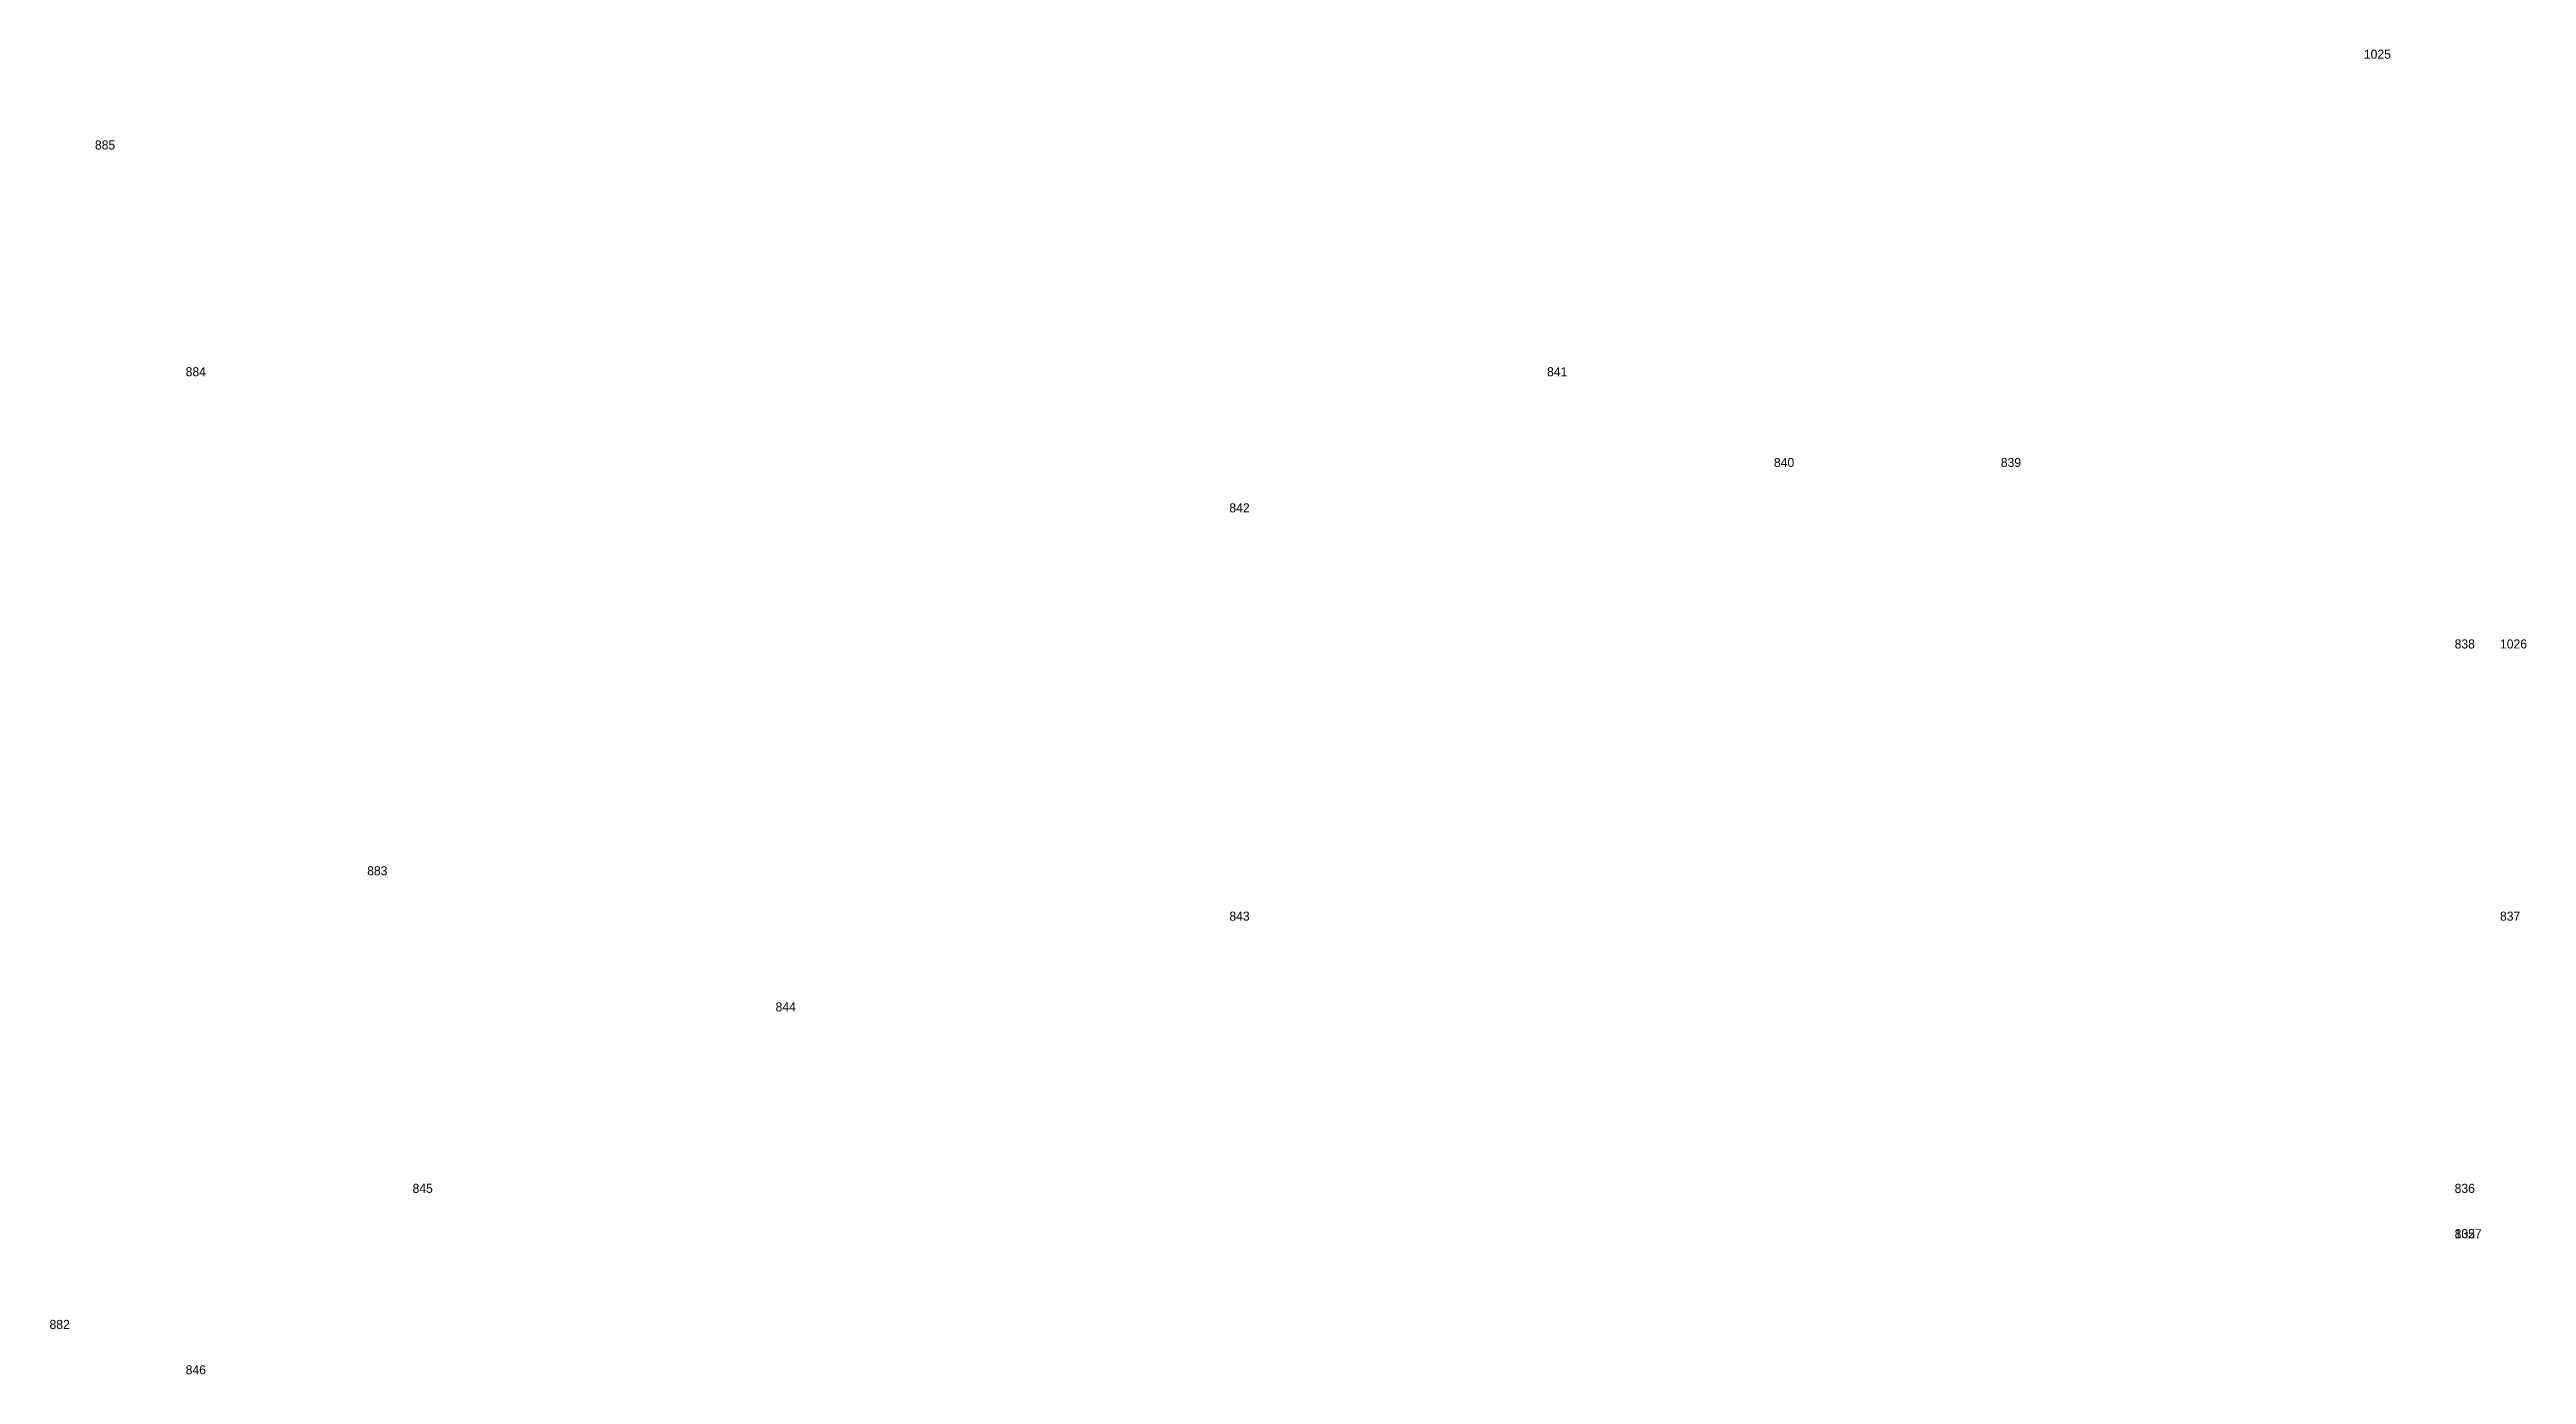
# Model space of a CAD drawing. Extents: x 535182 to 560328, y 1820963 to 1852759.
# Drawn here: x 553381 to 553435.6, y 1839877 to 1839906.2 of the extents above; entities that cross this region are included whole.
import ezdxf

# ---------------------------------------------------------------- set-up
doc = ezdxf.new("R2010")
doc.units = 0
doc.layers.add('Level 12', color=7, linetype='Continuous')
doc.layers.add('Level 7', color=7, linetype='Continuous')

msp = doc.modelspace()

# ---------------------------------------------------------------- texts
at = {"layer": 'Level 12'}
for s, p in [('1025', (553432, 1839906)), ('885', (553382, 1839904)), ('884', (553384, 1839899)), ('841', (553414, 1839899)), ('840', (553419, 1839897)), ('839', (553424, 1839897)), ('842', (553407, 1839896)), ('838', (553434, 1839893)), ('1026', (553435, 1839893)), ('883', (553388, 1839888)), ('843', (553407, 1839887)), ('837', (553435, 1839887)), ('844', (553397, 1839885)), ('845', (553389, 1839881)), ('836', (553434, 1839881)), ('835', (553434, 1839880)), ('1027', (553434, 1839880)), ('882', (553381, 1839878)), ('846', (553384, 1839877))]:
    msp.add_text(s, height=0.2, dxfattribs=at).set_placement(p)

# ---------------------------------------------------------------- linework, layer by layer
at = {"layer": 'Level 7'}
for p, q in [((553432, 1839906), (553432, 1839906)), ((553382, 1839904), (553382, 1839904)), ((553384, 1839899), (553384, 1839899)), ((553414, 1839899), (553414, 1839899)), ((553419, 1839897), (553419, 1839897)), ((553424, 1839897), (553424, 1839897)), ((553407, 1839896), (553407, 1839896)), ((553434, 1839893), (553434, 1839893)), ((553435, 1839893), (553435, 1839893)), ((553388, 1839888), (553388, 1839888)), ((553407, 1839887), (553407, 1839887)), ((553435, 1839887), (553435, 1839887)), ((553397, 1839885), (553397, 1839885)), ((553389, 1839881), (553389, 1839881)), ((553434, 1839881), (553434, 1839881)), ((553434, 1839880), (553434, 1839880)), ((553434, 1839880), (553434, 1839880)), ((553381, 1839878), (553381, 1839878)), ((553384, 1839877), (553384, 1839877))]:
    msp.add_line(p, q, dxfattribs=at)

msp.set_redraw_order([(e.dxf.handle, doc.entitydb.next_handle()) for e in msp.query("TEXT MTEXT ATTDEF DIMENSION ARC_DIMENSION")])  # texts and dimensions are drawn at this point

doc.saveas('drawing.dxf')
